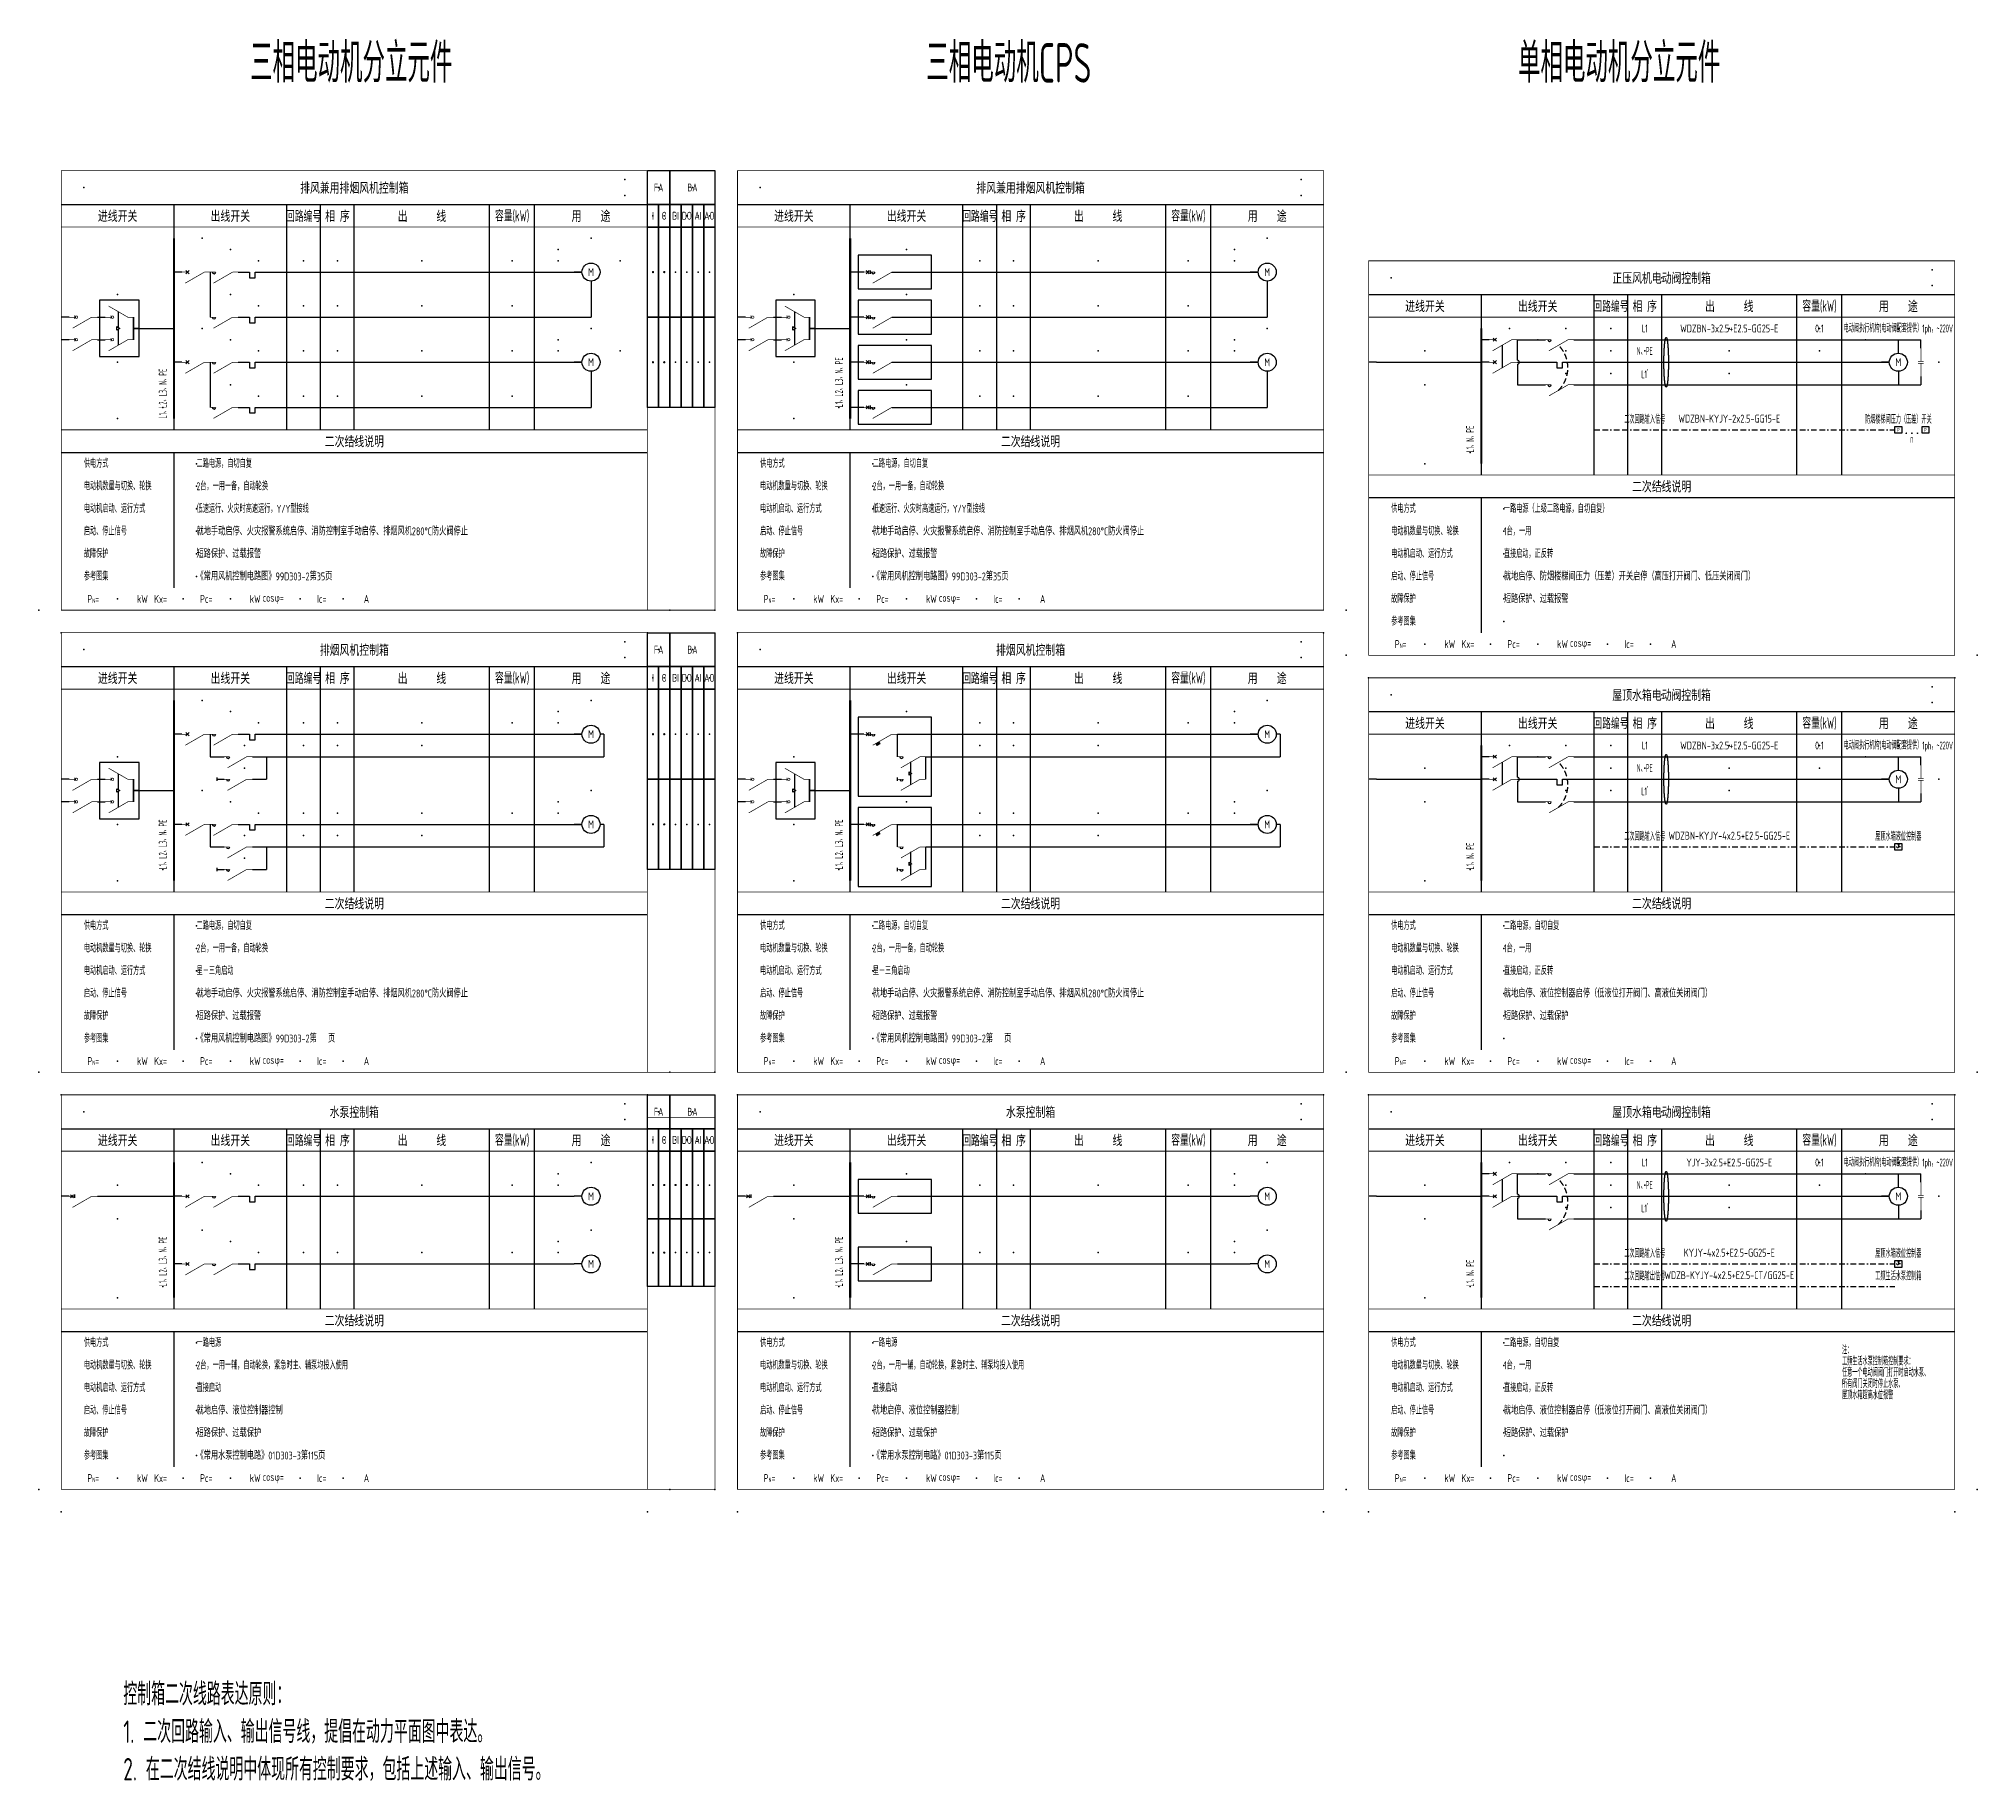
# Model space of a CAD drawing. Extents: x -337 to 273738, y -225 to 2088994.
# Drawn here: x 22949 to 108949, y -225 to 77074 of the extents above; entities that cross this region are included whole.
import ezdxf
from ezdxf.enums import TextEntityAlignment as Align

# ---------------------------------------------------------------- set-up
doc = ezdxf.new("R2010")
doc.units = 0
doc.header["$LTSCALE"] = 1000
doc.linetypes.add('BORDER2', pattern=[0.875, 0.25, -0.125, 0.25, -0.125, 0, -0.125])
doc.linetypes.add('HIDDEN', pattern=[0.375, 0.25, -0.125])
doc.layers.get('0').update_dxf_attribs({"linetype": 'CONTINUOUS'})
for name, color, linetype in [('E-AB', 1, 'CONTINUOUS'), ('E-CTRL-WIRE', 3, 'BORDER2'), ('E-EQ-POWER', 3, 'CONTINUOUS'), ('E-FAS-DEVC', 3, 'CONTINUOUS'), ('E-POWR-DEVC', 3, 'CONTINUOUS'), ('E-UNIV-AB', 10, 'CONTINUOUS'), ('E-UNIV-DIAG', 2, 'CONTINUOUS'), ('E-UNIV-DIAG2', 2, 'HIDDEN'), ('E-UNIV-EL', 140, 'CONTINUOUS'), ('E-UNIV-NOTE', 6, 'CONTINUOUS'), ('E-UNIV-WIRE', 4, 'CONTINUOUS')]:
    doc.layers.add(name, color=color, linetype=linetype)
doc.styles.get("Standard").update_dxf_attribs({"font": 'GBENOR', "bigfont": 'GBCBIG'})
doc.styles.add('TH-STYLE3', font='tssdeng.shx', dxfattribs={"width": 0.65, "bigfont": 'tssdchn.shx'})

msp = doc.modelspace()

# ---------------------------------------------------------------- texts
at = {"layer": 'E-UNIV-NOTE', "insert": (26699.19227122935, 4141.742475008941), "char_height": 500, "width": 37138.46315775235, "attachment_point": 1, "style": 'TH-STYLE3'}
msp.add_mtext('{\\H2x;控制箱二次线路表达原则：\\P1. 二次回路输入、输出信号线，提倡在动力平面图中表达。\\P2. 在二次结线说明中体现所有控制要求，包括上述输入、输出信号。}', dxfattribs=at)

# ---------------------------------------------------------------- blocks, each defined once
blk = doc.blocks.new('E-BKM102')
at = {"color": 3, "const_width": 0.3}
for points in [[(0, 0), (0, -2.5)], [(0, -10), (-4.907477288111807, -1.5)], [(0, -10), (0, -12.5)]]:
    blk.add_lwpolyline(points, dxfattribs=at)
at = {"color": 3}
blk.add_arc((0, -1.75), 0.75, 90, 270, dxfattribs=at)
at = {"layer": 'E-UNIV-AB', "width": 0.6, "flags": 9}
blk.add_attdef('KM', text='', height=3.988501616960122, dxfattribs=at).set_placement((5, -4.949999999999989), align=Align.MIDDLE)
blk = doc.blocks.new('E-BQF102')
for p, q in [((-0.7071067811848479, -3.207106781184848), (0.7071067811848479, -1.792893218815152)), ((-0.7071067811848479, -1.792893218815152), (0.7071067811848479, -3.207106781184848))]:
    blk.add_line(p, q)
at = {"const_width": 0.3}
for points in [[(0, 0), (0, -2.5)], [(0, -10), (-4.907477288114023, -1.5)], [(0, -10), (0, -12.5)]]:
    blk.add_lwpolyline(points, dxfattribs=at)
at = {"layer": 'E-UNIV-AB', "width": 0.6, "flags": 9}
blk.add_attdef('QF', text='', height=3.988501616960122, dxfattribs=at).set_placement((5, -7.450000000000728), align=Align.MIDDLE)
blk = doc.blocks.new('E-BSYS211')
for p, q in [((99.99999999999955, -30), (99.99999999999955, 0)), ((115.0000000000005, -30), (115.0000000000005, 0)), ((129.9999999999998, -30), (129.9999999999998, 0)), ((190, -30), (190, 0)), ((210.0000000000005, -30), (210.0000000000005, 0))]:
    blk.add_line(p, q)
at = {"const_width": 0.35}
for points in [[(0, 0), (-2.273736754432321e-13, -30)], [(260.0000000000002, -30), (260.0000000000002, 0)]]:
    blk.add_lwpolyline(points, dxfattribs=at)
for p in [(62.5, -5), (235.0000000000002, -5), (75, -10), (87.5, -14.99999999999989), (107.5, -15), (122.5, -15), (160, -15), (200.0000000000002, -15), (220.5000000000002, -10), (220.5000000000002, -15)]:
    blk.add_point(p)
at = {"layer": 'E-POWR-DEVC'}
blk.add_lwpolyline([(78.5, -20), (83.5, -20), (83.5, -22.5), (86, -22.5), (86, -20), (91, -20)], dxfattribs=at)
blk.add_circle((235.0000000000002, -20), 4, dxfattribs=at)
at = {"layer": 'E-UNIV-WIRE'}
for p, q in [((53.5, -20), (50, -20)), ((91, -20), (215.0000000000005, -20)), ((231.0000000000002, -20), (227.5000000000002, -20))]:
    blk.add_line(p, q, dxfattribs=at)
at = {"layer": 'E-UNIV-WIRE', "const_width": 1}
blk.add_lwpolyline([(50, -5), (50, -35)], dxfattribs=at)
at = {"layer": 'E-POWR-DEVC', "rotation": 90}
for name, p in [('E-BQF102', (53.5, -20)), ('E-BKM102', (66, -20))]:
    blk.add_blockref(name, p, dxfattribs=at)
at = {"layer": 'E-UNIV-NOTE', "style": 'TH-STYLE3', "width": 0.7}
blk.add_text('M', height=3.5, dxfattribs=at).set_placement((235.0000000000002, -20), align=Align.MIDDLE)
blk = doc.blocks.new('E-BSYS03')
for p, q in [((99.99999999999956, -10), (99.99999999999956, 0)), ((115.0000000000004, -10), (115.0000000000004, 0)), ((129.9999999999997, -10), (129.9999999999997, 0)), ((190.0000000000001, -10), (190.0000000000001, 0)), ((210.0000000000005, -10), (210.0000000000005, 0)), ((50.00000000000058, -10), (50.00000000000058, -5))]:
    blk.add_line(p, q)
at = {"const_width": 0.35}
blk.add_lwpolyline([(0, 0), (-1.4210854715202e-13, -10), (260.0000000000003, -10), (260.0000000000003, 0)], dxfattribs=at)
for p in [(45.00000000000044, 0), (25.0000000000003, -5)]:
    blk.add_point(p)
blk = doc.blocks.new('E-BSYS29')
for p, q in [((0, -10), (260.0000000000003, -10)), ((50, -70), (50, -10))]:
    blk.add_line(p, q)
blk.add_lwpolyline([(259.9999999999995, -70, 0.35, 0.35, 0), (260.0000000000003, 0, 0.35, 0.35, 0), (0, 0, 0.35, 0.35, 0), (-7.958078640513122e-13, -70, 0, 0, 0)], format="xyseb", close=True)
for p in [(130.0000000000001, -5), (59.99999999999989, -15), (59.99999999999989, -25), (59.99999999999989, -35), (59.99999999999989, -45), (59.99999999999989, -55), (59.99999999999989, -65)]:
    blk.add_point(p)
at = {"layer": 'E-UNIV-NOTE', "style": 'TH-STYLE3', "width": 0.7}
blk.add_text('二次结线说明', height=5, dxfattribs=at).set_placement((130.0000000000001, -5), align=Align.MIDDLE)
at = {"layer": 'E-UNIV-NOTE', "style": 'TH-STYLE3', "width": 0.6}
for s, p in [('供电方式', (9.999999999999886, -15)), ('电动机数量与切换、轮换', (9.999999999999773, -25)), ('电动机启动、运行方式', (9.999999999999659, -35)), ('启动、停止信号', (9.999999999999545, -45)), ('故障保护', (9.999999999999432, -55)), ('参考图集', (9.999999999999318, -65))]:
    blk.add_text(s, height=3.500000000000001, dxfattribs=at).set_placement(p, align=Align.MIDDLE_LEFT)
blk = doc.blocks.new('E-BSYS04')
for p in [(-25, 5), (-25, -10)]:
    blk.add_point(p)
at = {"layer": 'E-UNIV-WIRE'}
for p, q in [((-46.5, 0), (-50, 0)), ((-21.5, 0), (0, 0))]:
    blk.add_line(p, q, dxfattribs=at)
blk = doc.blocks.new('E-BSYS212')
for p, q in [((99.99999999999955, -40), (99.99999999999955, 0)), ((115.0000000000005, -40), (115.0000000000005, 0)), ((129.9999999999998, -40), (129.9999999999998, 0)), ((190, -40), (190, 0)), ((210.0000000000005, -40), (210.0000000000005, 0))]:
    blk.add_line(p, q)
at = {"const_width": 0.35}
for points in [[(0, 0), (-2.273736754432321e-13, -40)], [(260.0000000000002, -40), (260.0000000000002, 0)]]:
    blk.add_lwpolyline(points, dxfattribs=at)
for p in [(62.5, -5), (235.0000000000002, -5), (75, -10), (87.5, -14.99999999999989), (107.5, -15), (122.5, -15), (160, -15), (200.0000000000002, -15), (220.5000000000002, -10), (220.5000000000002, -15), (81.25, -25), (107.5, -25), (122.5, -25), (160, -25), (81.25, -35)]:
    blk.add_point(p)
at = {"layer": 'E-POWR-DEVC'}
blk.add_lwpolyline([(78.5, -20), (83.5, -20), (83.5, -22.5), (86, -22.5), (86, -20), (91, -20)], dxfattribs=at)
blk.add_circle((235.0000000000002, -20), 4, dxfattribs=at)
at = {"layer": 'E-UNIV-WIRE'}
for p, q in [((53.5, -20), (50, -20)), ((66, -20), (66, -30)), ((91, -20), (215.0000000000002, -20)), ((231.0000000000002, -20), (227.5000000000002, -20)), ((240.7500000000002, -20), (239.0000000000002, -20)), ((240.7500000000002, -20), (240.7500000000002, -30)), ((66, -30), (72.25, -30)), ((84.75, -30), (91, -30)), ((91, -30), (215.0000000000002, -29.99999999999989)), ((91, -30), (91, -40)), ((227.5000000000002, -29.99999999999989), (240.7500000000002, -30)), ((69.125, -40.75), (69.125, -39.25)), ((69.125, -40), (72.25, -40)), ((84.75, -40), (91, -40))]:
    blk.add_line(p, q, dxfattribs=at)
at = {"layer": 'E-UNIV-WIRE', "const_width": 1}
blk.add_lwpolyline([(50, -5), (50, -45)], dxfattribs=at)
at = {"layer": 'E-POWR-DEVC', "rotation": 90}
for name, p in [('E-BQF102', (53.5, -20)), ('E-BKM102', (66, -20)), ('E-BKM102', (72.25, -30)), ('E-BKM102', (72.25, -40))]:
    blk.add_blockref(name, p, dxfattribs=at)
at = {"layer": 'E-UNIV-NOTE', "style": 'TH-STYLE3', "width": 0.7}
blk.add_text('M', height=3.5, dxfattribs=at).set_placement((235.0000000000002, -20), align=Align.MIDDLE)
blk = doc.blocks.new('E-BSYS01-1')
for p, q in [((0, -15), (260.0000000000003, -15)), ((50, -30.00000000000028), (50, -15)), ((100, -25.00000000000028), (100, -15)), ((115, -25.00000000000028), (115, -15)), ((130, -25.00000000000028), (130, -15)), ((190.0000000000003, -25.00000000000028), (190.0000000000003, -15)), ((210.0000000000003, -25.00000000000028), (210.0000000000003, -15))]:
    blk.add_line(p, q)
at = {"const_width": 0.35}
for points in [[(0, -25.00000000000028), (0, 0), (260.0000000000003, 0), (260.0000000000003, -25.00000000000028)], [(260.0000000000003, -25.00000000000028), (0, -25.00000000000028)]]:
    blk.add_lwpolyline(points, dxfattribs=at)
for p in [(10, -7.5), (130, -7.5), (250.0000000000003, -4), (250.0000000000003, -11)]:
    blk.add_point(p)
at = {"layer": 'E-UNIV-NOTE', "style": 'TH-STYLE3'}
for s, width, p in [('容量(kW)', 0.6, (200.0000000000003, -20)), ('用    途', 0.7, (235.0000000000003, -20)), ('进线开关', 0.7, (25, -20)), ('出线开关', 0.7, (75, -20)), ('回路编号', 0.6, (107.5, -20)), ('相 序', 0.7, (122.5, -20)), ('出      线', 0.7, (160.0000000000003, -20))]:
    blk.add_text(s, height=5, dxfattribs=dict(at, width=width)).set_placement(p, align=Align.MIDDLE)
blk = doc.blocks.new('E-BSYS06-1')
at = {"const_width": 0.35}
blk.add_lwpolyline([(0, 0), (-1.13686837721616e-13, -10), (260.0000000000003, -10), (260.0000000000003, 0)], dxfattribs=at)
for p in [(25.00000000000119, -5.000000000002331), (54.00000000000119, -5.000000000002331), (75.0000000000012, -5.000000000002331), (106.0000000000012, -5.000000000002331), (125.0000000000012, -5.000000000002331), (-10.00000000000011, -10), (270.0000000000003, -10), (-2.842170943040401e-13, -20), (260.0000000000002, -20)]:
    blk.add_point(p)
at = {"layer": 'E-UNIV-NOTE', "style": 'TH-STYLE3', "width": 0.7}
for s, p in [('Kx=            ', (53.99999999999915, -5.000000000000739)), ('Pc=          kW', (74.99999999999886, -5.000000000000739)), ('cosφ=            ', (103.9999999999991, -5.000000000000739)), ('Ic=          A', (124.9999999999989, -5.000000000000739))]:
    blk.add_text(s, height=3.5, dxfattribs=at).set_placement(p, align=Align.MIDDLE)
at = {"layer": 'E-UNIV-NOTE', "insert": (25.00000000000119, -5.000000000002331), "char_height": 3.5, "width": 28.03761595922624, "attachment_point": 5, "style": 'TH-STYLE3'}
blk.add_mtext('P{\\H0.5714x;N}=          kW', dxfattribs=at)
blk = doc.blocks.new('E-BSYS321')
at = {"const_width": 0.35}
blk.add_lwpolyline([(10, 0), (0, 0), (0, -25), (10, -25)], close=True, dxfattribs=at)
for points in [[(0, 0), (10, 0), (10, -15), (0, -15)], [(0, -15), (5, -15), (5, -25), (0, -25)], [(5, -15), (10, -15), (10, -25), (5, -25)]]:
    blk.add_lwpolyline(points, close=True)
for p in [(5, -7.5), (2.5, -20), (7.5, -20)]:
    blk.add_point(p)
blk = doc.blocks.new('E-BSYS341')
at = {"const_width": 0.35}
blk.add_lwpolyline([(20, 0), (0, 0), (0, -25), (20, -25)], close=True, dxfattribs=at)
for points in [[(0, 0), (20, 0), (20, -15), (0, -15)], [(0, -15), (5, -15), (5, -25), (0, -25)], [(5, -15), (10, -15), (10, -25), (5, -25)], [(10, -15), (15, -15), (15, -25), (10, -25)], [(15, -15), (20, -15), (20, -25), (15, -25)]]:
    blk.add_lwpolyline(points, close=True)
for p in [(10, -7.5), (2.5, -20), (7.5, -20), (12.5, -20), (17.5, -20)]:
    blk.add_point(p)
blk = doc.blocks.new('E-BSYS323')
for points in [[(0, 0), (5, 0), (5, -30), (0, -30)], [(5, 0), (10, 0), (10, -30), (5, -30)]]:
    blk.add_lwpolyline(points, close=True)
for p in [(2.5, -15), (7.5, -15)]:
    blk.add_point(p)
blk = doc.blocks.new('E-BSYS343')
for points in [[(0, 0), (5, 0), (5, -30), (0, -30)], [(5, 0), (10, 0), (10, -30), (5, -30)], [(10, 0), (15, 0), (15, -30), (10, -30)], [(15, 0), (20, 0), (20, -30), (15, -30)]]:
    blk.add_lwpolyline(points, close=True)
for p in [(2.5, -15), (7.5, -15), (12.5, -15), (17.5, -15)]:
    blk.add_point(p)
blk = doc.blocks.new('E-BSYS213')
for p, q in [((99.99999999999955, -40), (99.99999999999955, 0)), ((115.0000000000005, -40), (115.0000000000005, 0)), ((129.9999999999998, -40), (129.9999999999998, 0)), ((190, -40), (190, 0)), ((210.0000000000005, -40), (210.0000000000005, 0))]:
    blk.add_line(p, q)
at = {"const_width": 0.35}
for points in [[(0, 0), (-2.273736754432321e-13, -40)], [(260.0000000000002, -40), (260.0000000000002, 0)]]:
    blk.add_lwpolyline(points, dxfattribs=at)
for p in [(62.5, -5), (235.0000000000002, -5), (75, -10), (87.5, -14.99999999999989), (107.5, -15), (122.5, -15), (160, -15), (200.0000000000002, -15), (220.5000000000002, -10), (220.5000000000002, -15), (248.0000000000002, -15), (75, -30), (87.5, -34.99999999999989), (107.5, -35), (122.5, -35), (160, -35), (200.0000000000002, -35)]:
    blk.add_point(p)
at = {"layer": 'E-POWR-DEVC'}
for points in [[(78.5, -20), (83.5, -20), (83.5, -22.5), (86, -22.5), (86, -20), (91, -20)], [(78.5, -40), (83.5, -40), (83.5, -42.5), (86, -42.5), (86, -40), (91, -40)]]:
    blk.add_lwpolyline(points, dxfattribs=at)
blk.add_circle((235.0000000000002, -20), 4, dxfattribs=at)
at = {"layer": 'E-UNIV-WIRE'}
for p, q in [((53.5, -20), (50, -20)), ((66, -20), (66, -40)), ((91, -20), (215.0000000000002, -20)), ((231.0000000000002, -20), (227.5000000000002, -20)), ((235.0000000000002, -24), (235.0000000000002, -40)), ((91, -40), (215.0000000000002, -39.99999999999989)), ((227.5000000000002, -39.99999999999989), (235.0000000000002, -40))]:
    blk.add_line(p, q, dxfattribs=at)
at = {"layer": 'E-UNIV-WIRE', "const_width": 1}
blk.add_lwpolyline([(50, -5), (50, -45)], dxfattribs=at)
at = {"layer": 'E-POWR-DEVC', "rotation": 90}
for name, p in [('E-BQF102', (53.5, -20)), ('E-BKM102', (66, -20)), ('E-BKM102', (66, -40))]:
    blk.add_blockref(name, p, dxfattribs=at)
at = {"layer": 'E-UNIV-NOTE', "style": 'TH-STYLE3', "width": 0.7}
blk.add_text('M', height=3.5, dxfattribs=at).set_placement((235.0000000000002, -20), align=Align.MIDDLE)
blk = doc.blocks.new('E-BQF102-1')
at = {"color": 3}
for p, q in [((1.957106781186553, -0.7071067811865532), (0.5428932188134468, 0.7071067811865532)), ((0.5428932188134468, -0.7071067811865532), (1.957106781186553, 0.7071067811865532)), ((2.5, -0.75), (2.5, 0.75))]:
    blk.add_line(p, q, dxfattribs=at)
at = {"color": 3, "const_width": 0.3}
for points in [[(0, 0), (2.5, 0)], [(10, 0), (1.5, -4.907477288111863)], [(10, 0), (12.5, 0)]]:
    blk.add_lwpolyline(points, dxfattribs=at)
at = {"layer": 'E-UNIV-AB', "width": 0.6, "flags": 9}
blk.add_attdef('QF', text='', height=3.988501616960122, rotation=90, dxfattribs=at).set_placement((7.450000000000045, 5), align=Align.MIDDLE)
blk = doc.blocks.new('E-BSYS344')
for points in [[(0, 0), (5, 0), (5, -40), (0, -40)], [(5, 0), (10, 0), (10, -40), (5, -40)], [(10, 0), (15, 0), (15, -40), (10, -40)], [(15, 0), (20, 0), (20, -40), (15, -40)]]:
    blk.add_lwpolyline(points, close=True)
for p in [(2.5, -20), (7.5, -20), (12.5, -20), (17.5, -20)]:
    blk.add_point(p)
blk = doc.blocks.new('E-BSYS324')
for points in [[(0, 0), (5, 0), (5, -40), (0, -40)], [(5, 0), (10, 0), (10, -40), (5, -40)]]:
    blk.add_lwpolyline(points, close=True)
for p in [(2.5, -20), (7.5, -20)]:
    blk.add_point(p)
blk = doc.blocks.new('E-BQL101')
at = {"color": 3, "const_width": 0.3}
for points in [[(0, 0), (0, -2.5)], [(0, -10), (-4.907477288111821, -1.5)], [(-0.75, -2.5), (0.75, -2.5)], [(0, -10), (0, -12.5)]]:
    blk.add_lwpolyline(points, dxfattribs=at)
blk.add_lwpolyline([(0.5, -3.302142464750051, 2291.831035074664), (0.4999992384566438, -3.303015128933002, 2291.831035074664)], format="xyb", dxfattribs=at)
at = {"layer": 'E-UNIV-AB', "width": 0.6, "flags": 9}
blk.add_attdef('QL', text='', height=3.988501616960122, dxfattribs=at).set_placement((2.5, -7.449999999999989), align=Align.MIDDLE)
blk = doc.blocks.new('E-BSYS04-3')
for p in [(-25, 15), (-25, -15)]:
    blk.add_point(p)
at = {"layer": 'E-UNIV-WIRE'}
for p, q in [((-46.5, 5), (-50, 5)), ((-34, 5), (-30.5, 5)), ((-18, 5), (-18, -5)), ((-18, 0), (0, 0)), ((-46.5, -5), (-50, -5)), ((-34, -5), (-30.5, -5))]:
    blk.add_line(p, q, dxfattribs=at)
blk = doc.blocks.new('E-BATS101')
at = {"layer": 'E-POWR-DEVC'}
blk.add_line((15, -10), (15, 0), dxfattribs=at)
blk.add_lwpolyline([(7.600480947162055, -5.703738644056557), (7.600480947162055, -4.203738644056557), (8.899519052838741, -4.953738644056557)], close=True, dxfattribs=at)
at = {"layer": 'E-UNIV-DIAG2'}
for p, q in [((8.25, 2.453738644055989), (8.25, -4.578738644057012)), ((8.25, -5.328738644057012), (8.25, -12.45373864405701))]:
    blk.add_line(p, q, dxfattribs=at)
blk.add_lwpolyline([(0, -17.5), (17.5, -17.5), (17.5, 7.5), (0, 7.5)], close=True, dxfattribs=at)
at = {"layer": 'E-UNIV-WIRE'}
for p, q in [((0, 0), (2.5, 0)), ((17.5, -5), (15, -5)), ((0, -10), (2.5, -10))]:
    blk.add_line(p, q, dxfattribs=at)
at = {"layer": 'E-POWR-DEVC', "xscale": -1, "rotation": 90}
blk.add_blockref('E-BQL101', (2.5, 0), dxfattribs=at)
at = {"layer": 'E-POWR-DEVC', "rotation": 90}
blk.add_blockref('E-BQL101', (2.5, -10), dxfattribs=at)
blk = doc.blocks.new('三相电动机分立元件')
at = {"layer": 'E-UNIV-DIAG', "const_width": 35}
for points in [[(29000, -1500), (26000, -1500), (26000, -19500), (29000, -19500)], [(29000, -22000), (26000, -22000), (26000, -40000), (29000, -40000)], [(29000, -42000), (26000, -42000), (26000, -58500), (29000, -58500)]]:
    blk.add_lwpolyline(points, close=True, dxfattribs=at)
at = {"layer": 'E-UNIV-DIAG', "const_width": 50}
for points in [[(26225, -4500, 1), (26275, -4500, 1)], [(26725, -4500, 1), (26775, -4500, 1)], [(26225, -8500, 1), (26275, -8500, 1)], [(26725, -8500, 1), (26775, -8500, 1)], [(26225, -25000, 1), (26275, -25000, 1)], [(26725, -25000, 1), (26775, -25000, 1)], [(26225, -29000, 1), (26275, -29000, 1)], [(26725, -29000, 1), (26775, -29000, 1)], [(26225, -45000, 1), (26275, -45000, 1)], [(26725, -45000, 1), (26775, -45000, 1)], [(27225, -45000, 1), (27275, -45000, 1)], [(27725, -45000, 1), (27775, -45000, 1)], [(26225, -48000, 1), (26275, -48000, 1)], [(26725, -48000, 1), (26775, -48000, 1)]]:
    blk.add_lwpolyline(points, format="xyb", close=True, dxfattribs=at)
at = {"layer": 'E-UNIV-WIRE'}
for p, q in [((21500, -4500), (23100, -4500)), ((21500, -6500), (23100, -6500)), ((21500, -8500), (23100, -8500)), ((21500, -10500), (23100, -10500)), ((21500, -25000), (23100, -25000)), ((21500, -26000), (23100, -26000)), ((21500, -29000), (23100, -29000)), ((21500, -30000), (23100, -30000)), ((1600, -45500), (2850, -45500)), ((21500, -45500), (22750, -45500)), ((21500, -48500), (22750, -48500))]:
    blk.add_line(p, q, dxfattribs=at)
at = {"xscale": 100, "yscale": 100, "zscale": 100}
blk.add_blockref('E-BSYS04', (5000, -45500), dxfattribs=at)
at = {"layer": 'E-POWR-DEVC', "xscale": 100, "yscale": 100, "zscale": 100, "rotation": 90}
for p in [(350, -6500), (350, -7500), (350, -27000), (350, -28000)]:
    blk.add_blockref('E-BQL101', p, dxfattribs=at)
at = {"layer": 'E-UNIV-DIAG', "xscale": 100, "yscale": 100, "zscale": 100}
for name, p in [('E-BSYS01-1', (0, 0)), ('E-BSYS321', (26000, 0)), ('E-BSYS341', (27000, 0)), ('E-BSYS213', (0, -2500)), ('E-BSYS324', (26000, -2500)), ('E-BSYS344', (27000, -2500)), ('E-BSYS04-3', (5000, -7000)), ('E-BATS101', (1700, -6500)), ('E-BSYS213', (0, -6500)), ('E-BSYS324', (26000, -6500)), ('E-BSYS344', (27000, -6500)), ('E-BSYS03', (0, -10500)), ('E-BSYS29', (0, -11500)), ('E-BSYS06-1', (0, -18500)), ('E-BSYS01-1', (0, -20500)), ('E-BSYS321', (26000, -20500)), ('E-BSYS341', (27000, -20500)), ('E-BSYS212', (0, -23000)), ('E-BSYS324', (26000, -23000)), ('E-BSYS344', (27000, -23000)), ('E-BSYS04-3', (5000, -27500)), ('E-BATS101', (1700, -27000)), ('E-BSYS212', (0, -27000)), ('E-BSYS324', (26000, -27000)), ('E-BSYS344', (27000, -27000)), ('E-BSYS03', (0, -31000)), ('E-BSYS29', (0, -32000)), ('E-BSYS06-1', (0, -39000)), ('E-BSYS01-1', (0, -41000)), ('E-BSYS321', (26000, -41000)), ('E-BSYS341', (27000, -41000)), ('E-BSYS211', (0, -43500)), ('E-BSYS323', (26000, -43500)), ('E-BSYS343', (27000, -43500)), ('E-BQF102-1', (350, -45500)), ('E-BSYS211', (0, -46500)), ('E-BSYS323', (26000, -46500)), ('E-BSYS343', (27000, -46500)), ('E-BSYS03', (0, -49500)), ('E-BSYS29', (0, -50500)), ('E-BSYS06-1', (0, -57500))]:
    blk.add_blockref(name, p, dxfattribs=at)
at = {"layer": 'E-UNIV-NOTE', "style": 'TH-STYLE3'}
for s, height, width, p in [('三相电动机分立元件', 1750.000000000001, 0.6, (8375.699001863599, 4780.732787705958)), ('二路电源，自切自复', 350.0000000000001, 0.6, (6000, -13000)), ('2台，一用一备，自动轮换', 350.0000000000001, 0.6, (6000, -14000)), ('低速运行、火灾时高速运行，Y/Y型接线', 350.0000000000001, 0.6, (6000, -15000)), ('就地手动启停、火灾报警系统启停、消防控制室手动启停、排烟风机280%%DC防火阀停止', 350.0000000000001, 0.7, (6000, -16000)), ('短路保护、过载报警', 350.0000000000001, 0.7, (6000, -17000)), ('《常用风机控制电路图》99D303-2第35页', 350.0000000000001, 0.7, (6000, -18000)), ('二路电源，自切自复', 350.0000000000001, 0.6, (6000, -33500)), ('2台，一用一备，自动轮换', 350.0000000000001, 0.6, (6000, -34500)), ('星－三角启动', 350.0000000000001, 0.6, (6000, -35500)), ('就地手动启停、火灾报警系统启停、消防控制室手动启停、排烟风机280%%DC防火阀停止', 350.0000000000001, 0.7, (6000, -36500)), ('短路保护、过载报警', 350.0000000000001, 0.7, (6000, -37500)), ('《常用风机控制电路图》99D303-2第   页', 350.0000000000001, 0.7, (6000, -38500)), ('一路电源', 350.0000000000001, 0.6, (6000, -52000)), ('2台，一用一辅，自动轮换，紧急时主、辅泵均投入使用', 350.0000000000001, 0.6, (6000, -53000)), ('直接启动', 350.0000000000001, 0.6, (6000, -54000)), ('就地启停、液位控制器控制', 350.0000000000001, 0.7, (6000, -55000)), ('短路保护、过载保护', 350.0000000000001, 0.7, (6000, -56000)), ('《常用水泵控制电路》01D303-3第115页', 350.0000000000001, 0.7, (6000, -57000))]:
    blk.add_text(s, height=height, dxfattribs=dict(at, width=width)).set_placement(p, align=Align.MIDDLE_LEFT)
at = {"layer": 'E-UNIV-NOTE', "style": 'TH-STYLE3', "width": 0.7}
for s, height, p in [('排风兼用排烟风机控制箱', 500, (13000, -750)), ('FA', 350, (26500, -750)), ('BA', 350, (28000, -750)), ('I', 350, (26250, -2000)), ('O', 350, (26750, -2000)), ('DI', 350, (27250, -2000)), ('DO', 350, (27750, -2000)), ('AI', 350, (28250, -2000)), ('AO', 350, (28750, -2000)), ('排烟风机控制箱', 500, (13000, -21250)), ('FA', 350, (26500, -21250)), ('BA', 350, (28000, -21250)), ('I', 350, (26250, -22500)), ('O', 350, (26750, -22500)), ('DI', 350, (27250, -22500)), ('DO', 350, (27750, -22500)), ('AI', 350, (28250, -22500)), ('AO', 350, (28750, -22500)), ('水泵控制箱', 500, (13000, -41750)), ('FA', 350, (26500, -41750)), ('BA', 350, (28000, -41750)), ('I', 350, (26250, -43000)), ('O', 350, (26750, -43000)), ('DI', 350, (27250, -43000)), ('DO', 350, (27750, -43000)), ('AI', 350, (28250, -43000)), ('AO', 350, (28750, -43000))]:
    blk.add_text(s, height=height, dxfattribs=at).set_placement(p, align=Align.MIDDLE)
at = {"layer": 'E-UNIV-NOTE', "style": 'TH-STYLE3', "width": 0.5}
for p in [(4500, -11000), (4500, -31000), (4500, -49500)]:
    blk.add_text('L1、L2、L3、N、PE', height=350, rotation=90, dxfattribs=at).set_placement(p, align=Align.MIDDLE_LEFT)
blk = doc.blocks.new('E-BCPS101')
at = {"color": 3}
for p, q in [((4.957106781186553, -0.7071067811865532), (3.542893218813447, 0.7071067811865532)), ((3.542893218813447, -0.7071067811865532), (4.957106781186553, 0.7071067811865532)), ((5.5, -0.75), (5.5, 0.75))]:
    blk.add_line(p, q, dxfattribs=at)
at = {"color": 3, "const_width": 0.3}
for points in [[(2.5, 0), (7.5, 0)], [(15, 0), (6.5, -4.907477288111863)], [(15, 0), (17.5, 0)]]:
    blk.add_lwpolyline(points, dxfattribs=at)
at = {"color": 3}
blk.add_arc((6.75, 0), 0.75, 180, 0, dxfattribs=at)
at = {"layer": 'E-UNIV-DIAG2'}
blk.add_lwpolyline([(0, -7.5), (32.5, -7.5), (32.5, 7.5), (0, 7.5)], close=True, dxfattribs=at)
at = {"layer": 'E-UNIV-WIRE'}
for p, q in [((2.5, 0), (0, 0)), ((17.5, 0), (32.5, 0))]:
    blk.add_line(p, q, dxfattribs=at)
at = {"layer": 'E-UNIV-AB', "width": 0.6, "flags": 9}
blk.add_attdef('CPS', text='', height=3.988501616960122, rotation=90, dxfattribs=at).set_placement((9.950000000000045, 5), align=Align.MIDDLE)
blk = doc.blocks.new('E-BSYS223')
for p, q in [((99.99999999999955, -40), (99.99999999999955, 0)), ((115.0000000000005, -40), (115.0000000000005, 0)), ((129.9999999999997, -40), (129.9999999999997, 0)), ((190.0000000000001, -40), (190.0000000000001, 0)), ((210.0000000000005, -40), (210.0000000000005, 0))]:
    blk.add_line(p, q)
at = {"const_width": 0.35}
for points in [[(0, 0), (-1.70530256582424e-13, -40)], [(260.0000000000003, -40), (260.0000000000003, 0)]]:
    blk.add_lwpolyline(points, dxfattribs=at)
for p in [(235.0000000000003, -5), (75, -9.999999999999886), (107.5, -15), (122.5, -15), (160, -15), (200.0000000000003, -15), (220.5000000000003, -10), (220.5000000000003, -15), (75, -29.99999999999989), (107.5, -35), (122.5, -35), (160, -35), (200.0000000000003, -35)]:
    blk.add_point(p)
at = {"layer": 'E-POWR-DEVC'}
blk.add_circle((235.0000000000003, -20), 4, dxfattribs=at)
at = {"layer": 'E-UNIV-WIRE'}
for p, q in [((53.5, -20), (50, -20)), ((68.5, -20), (91, -20)), ((91, -20), (215.0000000000003, -20)), ((231.0000000000003, -20), (227.5000000000003, -20)), ((235.0000000000003, -24), (235.0000000000003, -40)), ((53.5, -40), (50, -40)), ((68.5, -40), (91, -40)), ((91, -40), (215.0000000000003, -39.99999999999989)), ((227.5000000000003, -39.99999999999989), (235.0000000000003, -40))]:
    blk.add_line(p, q, dxfattribs=at)
at = {"layer": 'E-UNIV-WIRE', "const_width": 1}
blk.add_lwpolyline([(50, -5), (50, -45)], dxfattribs=at)
at = {"layer": 'E-UNIV-DIAG'}
for p in [(53.5, -20), (53.5, -40)]:
    blk.add_blockref('E-BCPS101', p, dxfattribs=at)
at = {"layer": 'E-UNIV-NOTE', "style": 'TH-STYLE3', "width": 0.7}
blk.add_text('M', height=3.5, dxfattribs=at).set_placement((235.0000000000003, -20), align=Align.MIDDLE)
blk = doc.blocks.new('E-BCPS102')
at = {"color": 3}
for p, q in [((4.957106781186553, -0.7071067811865532), (3.542893218813447, 0.7071067811865532)), ((3.542893218813447, -0.7071067811865532), (4.957106781186553, 0.7071067811865532)), ((5.5, -0.75), (5.5, 0.75)), ((17.5, -10), (17.5, 0)), ((7.799038105676573, -4.157477288111863), (8.299038105676573, -5.023502691896283)), ((9.598076211353145, -4.273502691896283), (8.299038105676573, -5.023502691896283)), ((9.098076211353145, -3.407477288111863), (9.598076211353145, -4.273502691896283)), ((17.5, -20.75), (17.5, -19.25))]:
    blk.add_line(p, q, dxfattribs=at)
at = {"color": 3, "const_width": 0.3}
for points in [[(2.5, 0), (7.5, 0)], [(15, 0), (6.5, -4.907477288111863)], [(15, 0), (17.5, 0)]]:
    blk.add_lwpolyline(points, dxfattribs=at)
at = {"color": 3}
blk.add_arc((6.75, 0), 0.75, 180, 0, dxfattribs=at)
blk.add_solid([(7.799038105676573, -4.157477288111863), (8.299038105676573, -5.023502691896283), (9.098076211353145, -3.407477288111863), (9.598076211353145, -4.273502691896283)], dxfattribs=at)
at = {"layer": 'E-POWR-DEVC'}
blk.add_line((30, -20), (30, -10), dxfattribs=at)
blk.add_lwpolyline([(22.60048094716183, -18.20373864405565), (22.60048094716183, -16.70373864405565), (23.89951905283851, -17.45373864405565)], close=True, dxfattribs=at)
at = {"layer": 'E-UNIV-DIAG2'}
for p, q in [((23.24999999999977, -12.20753626814883), (23.24999999999977, -17.0787386440561)), ((23.24999999999977, -17.8287386440561), (23.24999999999977, -22.44901408750479))]:
    blk.add_line(p, q, dxfattribs=at)
blk.add_lwpolyline([(0, -27.5), (32.5, -27.5), (32.5, 7.5), (0, 7.5)], close=True, dxfattribs=at)
at = {"layer": 'E-UNIV-WIRE'}
for p, q in [((2.5, 0), (0, 0)), ((17.5, 0), (32.5, -1.13686837721616e-13)), ((30, -10), (32.5, -10))]:
    blk.add_line(p, q, dxfattribs=at)
at = {"layer": 'E-POWR-DEVC', "rotation": 90}
for p in [(17.5, -10), (17.5, -20)]:
    blk.add_blockref('E-BKM102', p, dxfattribs=at)
at = {"layer": 'E-UNIV-AB', "width": 0.6, "flags": 9}
blk.add_attdef('CPS', text='', height=3.988501616960122, rotation=90, dxfattribs=at).set_placement((9.950000000000045, 5), align=Align.MIDDLE)
blk = doc.blocks.new('E-BSYS222')
for p, q in [((99.99999999999955, -40), (99.99999999999955, 0)), ((115.0000000000005, -40), (115.0000000000005, 0)), ((129.9999999999997, -40), (129.9999999999997, 0)), ((190.0000000000001, -40), (190.0000000000001, 0)), ((210.0000000000005, -40), (210.0000000000005, 0))]:
    blk.add_line(p, q)
at = {"const_width": 0.35}
for points in [[(0, 0), (-1.70530256582424e-13, -40)], [(260.0000000000003, -40), (260.0000000000003, 0)]]:
    blk.add_lwpolyline(points, dxfattribs=at)
for p in [(235.0000000000003, -5), (75, -9.999999999999886), (107.5, -15), (122.5, -15), (160, -15), (200.0000000000003, -15), (220.5000000000003, -10), (220.5000000000003, -15), (107.5, -25), (122.5, -25), (160, -25)]:
    blk.add_point(p)
at = {"layer": 'E-POWR-DEVC'}
blk.add_circle((235.0000000000003, -20), 4, dxfattribs=at)
at = {"layer": 'E-UNIV-WIRE'}
for p, q in [((53.5, -19.99999999999989), (50, -19.99999999999989)), ((86, -20), (91, -20)), ((91, -20), (215.0000000000003, -20)), ((231.0000000000003, -20), (227.5000000000003, -20)), ((240.7500000000003, -20), (239.0000000000003, -20)), ((240.7500000000003, -20), (240.7500000000003, -30)), ((86, -29.99999999999989), (91, -30)), ((91, -30), (215.0000000000003, -29.99999999999989)), ((227.5000000000003, -29.99999999999989), (240.7500000000003, -30))]:
    blk.add_line(p, q, dxfattribs=at)
at = {"layer": 'E-UNIV-WIRE', "const_width": 1}
blk.add_lwpolyline([(50, -5), (50, -45)], dxfattribs=at)
at = {"layer": 'E-UNIV-DIAG'}
blk.add_blockref('E-BCPS102', (53.5, -19.99999999999989), dxfattribs=at)
at = {"layer": 'E-UNIV-NOTE', "style": 'TH-STYLE3', "width": 0.7}
blk.add_text('M', height=3.5, dxfattribs=at).set_placement((235.0000000000003, -20), align=Align.MIDDLE)
blk = doc.blocks.new('E-BSYS221')
for p, q in [((99.99999999999955, -30), (99.99999999999955, 0)), ((115.0000000000005, -30), (115.0000000000005, 0)), ((129.9999999999997, -30), (129.9999999999997, 0)), ((190.0000000000001, -30), (190.0000000000001, 0)), ((210.0000000000005, -30), (210.0000000000005, 0))]:
    blk.add_line(p, q)
at = {"const_width": 0.35}
for points in [[(0, 0), (-1.70530256582424e-13, -30)], [(260.0000000000003, -30), (260.0000000000003, 0)]]:
    blk.add_lwpolyline(points, dxfattribs=at)
for p in [(235.0000000000003, -5), (75, -9.999999999999886), (107.5, -15), (122.5, -15), (160, -15), (200.0000000000003, -15), (220.5000000000002, -10), (220.5000000000002, -15)]:
    blk.add_point(p)
at = {"layer": 'E-POWR-DEVC'}
blk.add_circle((235.0000000000002, -20), 4, dxfattribs=at)
at = {"layer": 'E-UNIV-WIRE'}
for p, q in [((53.5, -20), (50, -20)), ((86, -20), (91, -20)), ((91, -20), (215.0000000000005, -20)), ((231.0000000000002, -20), (227.5000000000002, -20))]:
    blk.add_line(p, q, dxfattribs=at)
at = {"layer": 'E-UNIV-WIRE', "const_width": 1}
blk.add_lwpolyline([(50, -5), (50, -35)], dxfattribs=at)
at = {"layer": 'E-UNIV-DIAG'}
blk.add_blockref('E-BCPS101', (53.5, -20), dxfattribs=at)
at = {"layer": 'E-UNIV-NOTE', "style": 'TH-STYLE3', "width": 0.7}
blk.add_text('M', height=3.5, dxfattribs=at).set_placement((235.0000000000002, -20), align=Align.MIDDLE)
blk = doc.blocks.new('三相电动机CPS')
at = {"layer": 'E-UNIV-WIRE'}
for p, q in [((21500, -4500), (23100, -4500)), ((21500, -6500), (23100, -6500)), ((21500, -8500), (23100, -8500)), ((21500, -10500), (23100, -10500)), ((21500, -25000), (23100, -25000)), ((21500, -26000), (23100, -26000)), ((21500, -29000), (23100, -29000)), ((21500, -30000), (23100, -30000)), ((1600, -45500), (2850, -45500)), ((21500, -45500), (22750, -45500)), ((21500, -48500), (22750, -48500))]:
    blk.add_line(p, q, dxfattribs=at)
at = {"xscale": 100, "yscale": 100, "zscale": 100}
blk.add_blockref('E-BSYS04', (5000, -45500), dxfattribs=at)
at = {"layer": 'E-POWR-DEVC', "xscale": 100, "yscale": 100, "zscale": 100, "rotation": 90}
for p in [(350, -6500), (350, -7500), (350, -27000), (350, -28000)]:
    blk.add_blockref('E-BQL101', p, dxfattribs=at)
at = {"layer": 'E-UNIV-DIAG', "xscale": 100, "yscale": 100, "zscale": 100}
for name, p in [('E-BSYS01-1', (0, 0)), ('E-BSYS223', (0, -2500)), ('E-BSYS04-3', (5000, -7000)), ('E-BATS101', (1700, -6500)), ('E-BSYS223', (0, -6500)), ('E-BSYS03', (0, -10500)), ('E-BSYS29', (0, -11500)), ('E-BSYS06-1', (0, -18500)), ('E-BSYS01-1', (0, -20500)), ('E-BSYS222', (0, -23000)), ('E-BSYS04-3', (5000, -27500)), ('E-BATS101', (1700, -27000)), ('E-BSYS222', (0, -27000)), ('E-BSYS03', (0, -31000)), ('E-BSYS29', (0, -32000)), ('E-BSYS06-1', (0, -39000)), ('E-BSYS01-1', (0, -41000)), ('E-BSYS221', (0, -43500)), ('E-BQF102-1', (350, -45500)), ('E-BSYS221', (0, -46500)), ('E-BSYS03', (0, -49500)), ('E-BSYS29', (0, -50500)), ('E-BSYS06-1', (0, -57500))]:
    blk.add_blockref(name, p, dxfattribs=at)
at = {"layer": 'E-UNIV-NOTE', "style": 'TH-STYLE3'}
for s, height, width, p in [('三相电动机CPS', 1750.000000000001, 0.6, (8375.699001863599, 4780.732787705958)), ('二路电源，自切自复', 350.0000000000001, 0.6, (6000, -13000)), ('2台，一用一备，自动轮换', 350.0000000000001, 0.6, (6000, -14000)), ('低速运行、火灾时高速运行，Y/Y型接线', 350.0000000000001, 0.6, (6000, -15000)), ('就地手动启停、火灾报警系统启停、消防控制室手动启停、排烟风机280%%DC防火阀停止', 350.0000000000001, 0.7, (6000, -16000)), ('短路保护、过载报警', 350.0000000000001, 0.7, (6000, -17000)), ('《常用风机控制电路图》99D303-2第35页', 350.0000000000001, 0.7, (6000, -18000)), ('二路电源，自切自复', 350.0000000000001, 0.6, (6000, -33500)), ('2台，一用一备，自动轮换', 350.0000000000001, 0.6, (6000, -34500)), ('星－三角启动', 350.0000000000001, 0.6, (6000, -35500)), ('就地手动启停、火灾报警系统启停、消防控制室手动启停、排烟风机280%%DC防火阀停止', 350.0000000000001, 0.7, (6000, -36500)), ('短路保护、过载报警', 350.0000000000001, 0.7, (6000, -37500)), ('《常用风机控制电路图》99D303-2第   页', 350.0000000000001, 0.7, (6000, -38500)), ('一路电源', 350.0000000000001, 0.6, (6000, -52000)), ('2台，一用一辅，自动轮换，紧急时主、辅泵均投入使用', 350.0000000000001, 0.6, (6000, -53000)), ('直接启动', 350.0000000000001, 0.6, (6000, -54000)), ('就地启停、液位控制器控制', 350.0000000000001, 0.7, (6000, -55000)), ('短路保护、过载保护', 350.0000000000001, 0.7, (6000, -56000)), ('《常用水泵控制电路》01D303-3第115页', 350.0000000000001, 0.7, (6000, -57000))]:
    blk.add_text(s, height=height, dxfattribs=dict(at, width=width)).set_placement(p, align=Align.MIDDLE_LEFT)
at = {"layer": 'E-UNIV-NOTE', "style": 'TH-STYLE3', "width": 0.7}
for s, p in [('排风兼用排烟风机控制箱', (13000, -750)), ('排烟风机控制箱', (13000, -21250)), ('水泵控制箱', (13000, -41750))]:
    blk.add_text(s, height=500, dxfattribs=at).set_placement(p, align=Align.MIDDLE)
at = {"layer": 'E-UNIV-NOTE', "style": 'TH-STYLE3', "width": 0.5}
for p in [(4500, -10500), (4500, -31000), (4500, -49500)]:
    blk.add_text('L1、L2、L3、N、PE', height=350, rotation=90, dxfattribs=at).set_placement(p, align=Align.MIDDLE_LEFT)
blk = doc.blocks.new('CC101')
at = {"color": 3, "const_width": 0.3}
for points in [[(0, 0), (0, -5.76919164809614)], [(-1.260498122900316, -5.76919164809614), (1.239501877099684, -5.76919164809614)], [(-1.25, -6.68275670170614), (1.25, -6.68275670170614)], [(0, -6.68275670170614), (0, -12.5)]]:
    blk.add_lwpolyline(points, dxfattribs=at)
at = {"layer": 'E-AB', "width": 0.6, "flags": 9}
blk.add_attdef('CC', text='', height=3.988501616960122, dxfattribs=at).set_placement((5.792547120466679, -6.860818196596156), align=Align.MIDDLE)
blk = doc.blocks.new('E-BSYS231')
for p, q in [((99.99999999999955, -30), (99.99999999999955, 0)), ((115.0000000000005, -30), (115.0000000000005, 0)), ((129.9999999999998, -30), (129.9999999999998, 0)), ((190, -30), (190, 0)), ((210.0000000000005, -30), (210.0000000000005, 0))]:
    blk.add_line(p, q)
at = {"const_width": 0.35}
for points in [[(0, 0), (-2.273736754432321e-13, -30)], [(260.0000000000002, -30), (260.0000000000002, 0)]]:
    blk.add_lwpolyline(points, dxfattribs=at)
for p in [(62.5, -5), (87.5, -4.999999999999886), (107.5, -5), (160, -5), (200.0000000000002, -5), (235.0000000000002, -5), (75, -10), (87.5, -14.99999999999989), (107.5, -15), (122.5, -15), (160, -15), (200.0000000000002, -15), (220.5000000000002, -10), (87.5, -25), (107.5, -25), (160, -25), (253.0000000000005, -20)]:
    blk.add_point(p)
at = {"layer": 'E-POWR-DEVC'}
blk.add_lwpolyline([(78.5, -20), (83.5, -20), (83.5, -22.5), (86, -22.5), (86, -20), (91, -20)], dxfattribs=at)
blk.add_circle((235.0000000000002, -20), 4, dxfattribs=at)
at = {"layer": 'E-UNIV-DIAG2'}
blk.add_line((59.25, -12.45373864405576), (59.25, -22.45373864405587), dxfattribs=at)
blk.add_ellipse((131.9999999999998, -20), major_axis=(0, 11), ratio=0.09090909090909091, dxfattribs=at)
at = {"layer": 'E-UNIV-WIRE'}
for p, q in [((53.5, -10), (50, -10)), ((66, -10), (78.5, -10)), ((66, -19.12226794847538), (66, -10)), ((91, -10), (235.0000000000002, -10)), ((235.0000000000002, -16), (235.0000000000002, -10)), ((235.0000000000002, -10), (245.0000000000002, -10)), ((245.0000000000002, -13.75), (245.0000000000002, -10)), ((53.5, -20), (50, -20)), ((66, -20), (78.5, -20)), ((66, -20.87773205152462), (66, -30)), ((91, -20), (215.0000000000002, -20)), ((215.0000000000002, -20), (231.0000000000002, -20)), ((231.0000000000002, -20), (227.5000000000002, -20)), ((235.0000000000002, -24), (235.0000000000002, -30)), ((66, -30), (78.5, -30)), ((91, -30), (107, -30)), ((107, -30), (235.0000000000002, -30)), ((235.0000000000002, -30), (245.0000000000002, -30)), ((245.0000000000002, -26.25), (245.0000000000002, -30))]:
    blk.add_line(p, q, dxfattribs=at)
at = {"layer": 'E-UNIV-WIRE', "const_width": 1}
blk.add_lwpolyline([(50, -5), (50, -35)], dxfattribs=at)
at = {"layer": 'E-UNIV-WIRE'}
blk.add_arc((66, -20), 0.8777320516087457, 270, 90, dxfattribs=at)
at = {"layer": 'E-EQ-POWER'}
blk.add_blockref('CC101', (245.0000000000002, -13.75), dxfattribs=at)
at = {"layer": 'E-POWR-DEVC', "rotation": 90}
for name, p in [('E-BQF102', (53.5, -10)), ('E-BKM102', (78.5, -10)), ('E-BQF102', (53.5, -20)), ('E-BKM102', (78.5, -30))]:
    blk.add_blockref(name, p, dxfattribs=at)
at = {"layer": 'E-UNIV-NOTE', "style": 'TH-STYLE3'}
for s, width, p in [('L1', 0.5, (122.5, -5)), ('N、PE', 0.5, (122.5, -15)), ("L1'", 0.5, (122.4999999999998, -25)), ('M', 0.7, (235.0000000000002, -20))]:
    blk.add_text(s, height=3.5, dxfattribs=dict(at, width=width)).set_placement(p, align=Align.MIDDLE)
blk = doc.blocks.new('E-BSYS09')
for p, q in [((100, -10), (100, 0)), ((115, -10), (115, 0)), ((130, -10), (130, 0)), ((190, -10), (190, 0)), ((210, -10), (210, 0))]:
    blk.add_line(p, q)
at = {"const_width": 0.35}
for points in [[(0, 0), (0, -10)], [(260, -10), (260, 0)]]:
    blk.add_lwpolyline(points, dxfattribs=at)
at = {"layer": 'E-UNIV-WIRE', "const_width": 1}
blk.add_lwpolyline([(50, -5), (50, -15)], dxfattribs=at)
blk = doc.blocks.new('E-BFAS630')
blk.add_lwpolyline([(-1.5, -1.5), (-1.5, 1.5), (1.5, 1.5), (1.5, -1.5)], close=True)
at = {"layer": 'E-UNIV-EL'}
for p, q in [((-1, 0), (-0.5, 0)), ((8.526512829121202e-13, 0.7099999999984448), (8.526512829121202e-13, 0.5113248654056406)), ((8.526512829121202e-13, 0.4113248654056747), (8.526512829121202e-13, 0.2613248654056406)), ((8.526512829121202e-13, 0.1613248654056747), (8.526512829121202e-13, 0.01132486540564059)), ((0.2000000000051045, 1.084999999998445), (0.4500000000051045, 1.084999999998445)), ((8.526512829121202e-13, -0.0886751345943253), (8.526512829121202e-13, -0.2886751345943139))]:
    blk.add_line(p, q, dxfattribs=at)
blk.add_lwpolyline([(1, 0), (0.5, 0), (-0.5, -0.577350269189651)], dxfattribs=at)
blk.add_lwpolyline([(8.526512829121202e-13, 1.459999999998445, -0.533333333344807), (8.526512829121202e-13, 0.7099999999984448, -0.5333333333217791)], format="xyb", close=True, dxfattribs=at)
blk = doc.blocks.new('E-BFAS620')
blk.add_lwpolyline([(-1.5, -1.5), (-1.5, 1.5), (1.5, 1.5), (1.5, -1.5)], close=True)
at = {"layer": 'E-UNIV-EL', "style": 'TH-STYLE3', "width": 0.7}
blk.add_attdef('F', text='', height=1.7, dxfattribs=at).set_placement((-3.410605131648481e-13, 0), align=Align.MIDDLE)
blk = doc.blocks.new('单相电动机分立元件')
at = {"layer": 'E-CTRL-WIRE'}
for p, q in [((10000, -7500), (23350, -7501.132486537099)), ((10000, -26000), (23350, -26001.1324865371)), ((10000, -44500), (23350, -44501.1324865371)), ((10000, -45500), (23350, -45501.1324865371))]:
    blk.add_line(p, q, dxfattribs=at)
at = {"layer": 'E-UNIV-DIAG2'}
for centre in [(7428.091526597738, -4745.373864404857), (7428.091526597738, -23245.37386440486), (7428.091526597738, -41745.37386440486)]:
    blk.add_arc(centre, 1412.029215106173, 314.9112972455032, 45.08870275449684, dxfattribs=at)
at = {"layer": 'E-UNIV-NOTE', "const_width": 37.49999999999999}
for points in [[(23831.25, -7651.132486537099, 0.9999999999999998), (23868.75, -7651.132486537099, 0.9999999999999998)], [(24081.25, -7651.132486537099, 0.9999999999999998), (24118.75, -7651.132486537099, 0.9999999999999998)], [(24331.25, -7651.132486537099, 0.9999999999999998), (24368.75, -7651.132486537099, 0.9999999999999998)]]:
    blk.add_lwpolyline(points, format="xyb", close=True, dxfattribs=at)
at = {"layer": 'E-UNIV-WIRE'}
for p, q in [((350, -4500), (2850, -4500)), ((350, -23000), (2850, -23000)), ((350, -41500), (2850, -41500))]:
    blk.add_line(p, q, dxfattribs=at)
at = {"xscale": 100, "yscale": 100, "zscale": 100}
for p in [(5000, -4500), (5000, -23000), (5000, -41500)]:
    blk.add_blockref('E-BSYS04', p, dxfattribs=at)
at = {"layer": 'E-FAS-DEVC', "xscale": 100, "yscale": 100, "zscale": 100}
for p in [(23500, -7501.132486537099), (24700, -7501.132486537099)]:
    blk.add_blockref('E-BFAS620', p, dxfattribs=at).add_auto_attribs({'F': 'P'})
for p in [(23500, -26001.1324865371), (23500, -44501.1324865371)]:
    blk.add_blockref('E-BFAS630', p, dxfattribs=at)
at = {"layer": 'E-UNIV-DIAG', "xscale": 100, "yscale": 100, "zscale": 100}
for name, p in [('E-BSYS01-1', (0, 0)), ('E-BSYS231', (0, -2500)), ('E-BSYS09', (0, -5500)), ('E-BSYS09', (0, -6500)), ('E-BSYS09', (0, -7500)), ('E-BSYS03', (0, -8500)), ('E-BSYS29', (0, -9500)), ('E-BSYS06-1', (0, -16500)), ('E-BSYS01-1', (0, -18500)), ('E-BSYS231', (0, -21000)), ('E-BSYS09', (0, -24000)), ('E-BSYS09', (0, -25000)), ('E-BSYS09', (0, -26000)), ('E-BSYS03', (0, -27000)), ('E-BSYS29', (0, -28000)), ('E-BSYS06-1', (0, -35000)), ('E-BSYS01-1', (0, -37000)), ('E-BSYS231', (0, -39500)), ('E-BSYS09', (0, -42500)), ('E-BSYS09', (0, -43500)), ('E-BSYS09', (0, -44500)), ('E-BSYS03', (0, -45500)), ('E-BSYS29', (0, -46500)), ('E-BSYS06-1', (0, -53500))]:
    blk.add_blockref(name, p, dxfattribs=at)
at = {"layer": 'E-UNIV-NOTE', "style": 'TH-STYLE3'}
for s, height, width, p in [('单相电动机分立元件', 1750.000000000001, 0.6, (6625.241685792804, 8780.732787705958)), ('一路电源（上级二路电源，自切自复）', 350.0000000000001, 0.6, (6000, -11000)), ('1台，一用', 350.0000000000001, 0.6, (6000, -12000)), ('直接启动，正反转', 350.0000000000001, 0.6, (6000, -13000)), ('就地启停、防烟楼梯间压力（压差）开关启停（高压打开阀门、低压关闭阀门）', 350.0000000000001, 0.7, (6000, -14000)), ('短路保护、过载报警', 350.0000000000001, 0.7, (6000, -15000)), ('二路电源，自切自复', 350.0000000000001, 0.6, (6000, -29500)), ('1台，一用', 350.0000000000001, 0.6, (6000, -30500)), ('直接启动，正反转', 350.0000000000001, 0.6, (6000, -31500)), ('就地启停、液位控制器启停（低液位打开阀门、高液位关闭阀门）', 350.0000000000001, 0.7, (6000, -32500)), ('短路保护、过载保护', 350.0000000000001, 0.7, (6000, -33500)), ('二路电源，自切自复', 350.0000000000001, 0.6, (6000, -48000)), ('注：', 350, 0.5, (21000, -48325)), ('1台，一用', 350.0000000000001, 0.6, (6000, -49000)), ('工频生活水泵控制箱控制要求：', 350, 0.5, (21000, -48825)), ('直接启动，正反转', 350.0000000000001, 0.6, (6000, -50000)), ('任意一个电动阀阀门打开时启动水泵、', 350, 0.5, (21000, -49325)), ('所有阀门关闭时停止水泵、', 350, 0.5, (21000, -49825)), ('屋顶水箱超高水位报警', 350, 0.5, (21000, -50325)), ('就地启停、液位控制器启停（低液位打开阀门、高液位关闭阀门）', 350.0000000000001, 0.7, (6000, -51000)), ('短路保护、过载保护', 350.0000000000001, 0.7, (6000, -52000))]:
    blk.add_text(s, height=height, dxfattribs=dict(at, width=width)).set_placement(p, align=Align.MIDDLE_LEFT)
for s, height, width, p in [('正压风机电动阀控制箱', 500, 0.7, (13000, -750)), ('WDZBN-3x2.5+E2.5-GG25-E', 350, 0.65, (16000, -3000)), ('0.1', 350, 0.65, (20000, -3000)), ('电动阀执行机构(电动阀配套提供）1ph，~220V', 350, 0.5, (23500, -3000)), ('二次回路输入信号', 350, 0.5, (12250, -7000)), ('WDZBN-KYJY-2x2.5-GG15-E', 350, 0.65, (16000, -7000.763474076986)), ('防烟楼梯间压力（压差）开关', 350, 0.5, (23500, -7000)), ('n', 350, 0.5, (24100, -7901.132486537099)), ('屋顶水箱电动阀控制箱', 500, 0.7, (13000, -19250)), ('WDZBN-3x2.5+E2.5-GG25-E', 350, 0.65, (16000, -21500)), ('0.1', 350, 0.65, (20000, -21500)), ('电动阀执行机构(电动阀配套提供）1ph，~220V', 350, 0.5, (23500, -21500)), ('二次回路输入信号', 350, 0.5, (12250, -25500)), ('WDZBN-KYJY-4x2.5+E2.5-GG25-E', 350, 0.65, (16000, -25500.76347407699)), ('屋顶水箱液位控制器', 350, 0.5, (23500, -25500)), ('屋顶水箱电动阀控制箱', 500, 0.7, (13000, -37750)), ('YJY-3x2.5+E2.5-GG25-E', 350, 0.65, (16000, -40000)), ('0.1', 350, 0.65, (20000, -40000)), ('电动阀执行机构(电动阀配套提供）1ph，~220V', 350, 0.5, (23500, -40000)), ('二次回路输入信号', 350, 0.5, (12250, -44000)), ('KYJY-4x2.5+E2.5-GG25-E', 350, 0.65, (16000, -44000)), ('屋顶水箱液位控制器', 350, 0.5, (23500, -44000)), ('二次回路输出信号', 350, 0.5, (12250, -45000)), ('WDZB-KYJY-4x2.5+E2.5-CT/GG25-E', 350, 0.65, (16000, -44999.23652593046)), ('工频生活水泵控制箱', 350, 0.5, (23500, -45000))]:
    blk.add_text(s, height=height, dxfattribs=dict(at, width=width)).set_placement(p, align=Align.MIDDLE)
at = {"layer": 'E-UNIV-NOTE', "style": 'TH-STYLE3', "width": 0.5}
for p in [(4500, -8500), (4500, -27000), (4500, -45500)]:
    blk.add_text('L1、N、PE', height=350, rotation=90, dxfattribs=at).set_placement(p, align=Align.MIDDLE_LEFT)

# ---------------------------------------------------------------- block references
for name, p in [('三相电动机分立元件', (23948.6347959456, 71223.66252478061)), ('三相电动机CPS', (53948.6347959456, 71223.66252478061)), ('单相电动机分立元件', (81948.6347959456, 67223.66252478061))]:
    msp.add_blockref(name, p)

msp.set_redraw_order([(e.dxf.handle, doc.entitydb.next_handle()) for e in msp.query("TEXT MTEXT ATTDEF DIMENSION ARC_DIMENSION")])  # texts and dimensions are drawn at this point

doc.saveas('drawing.dxf')
